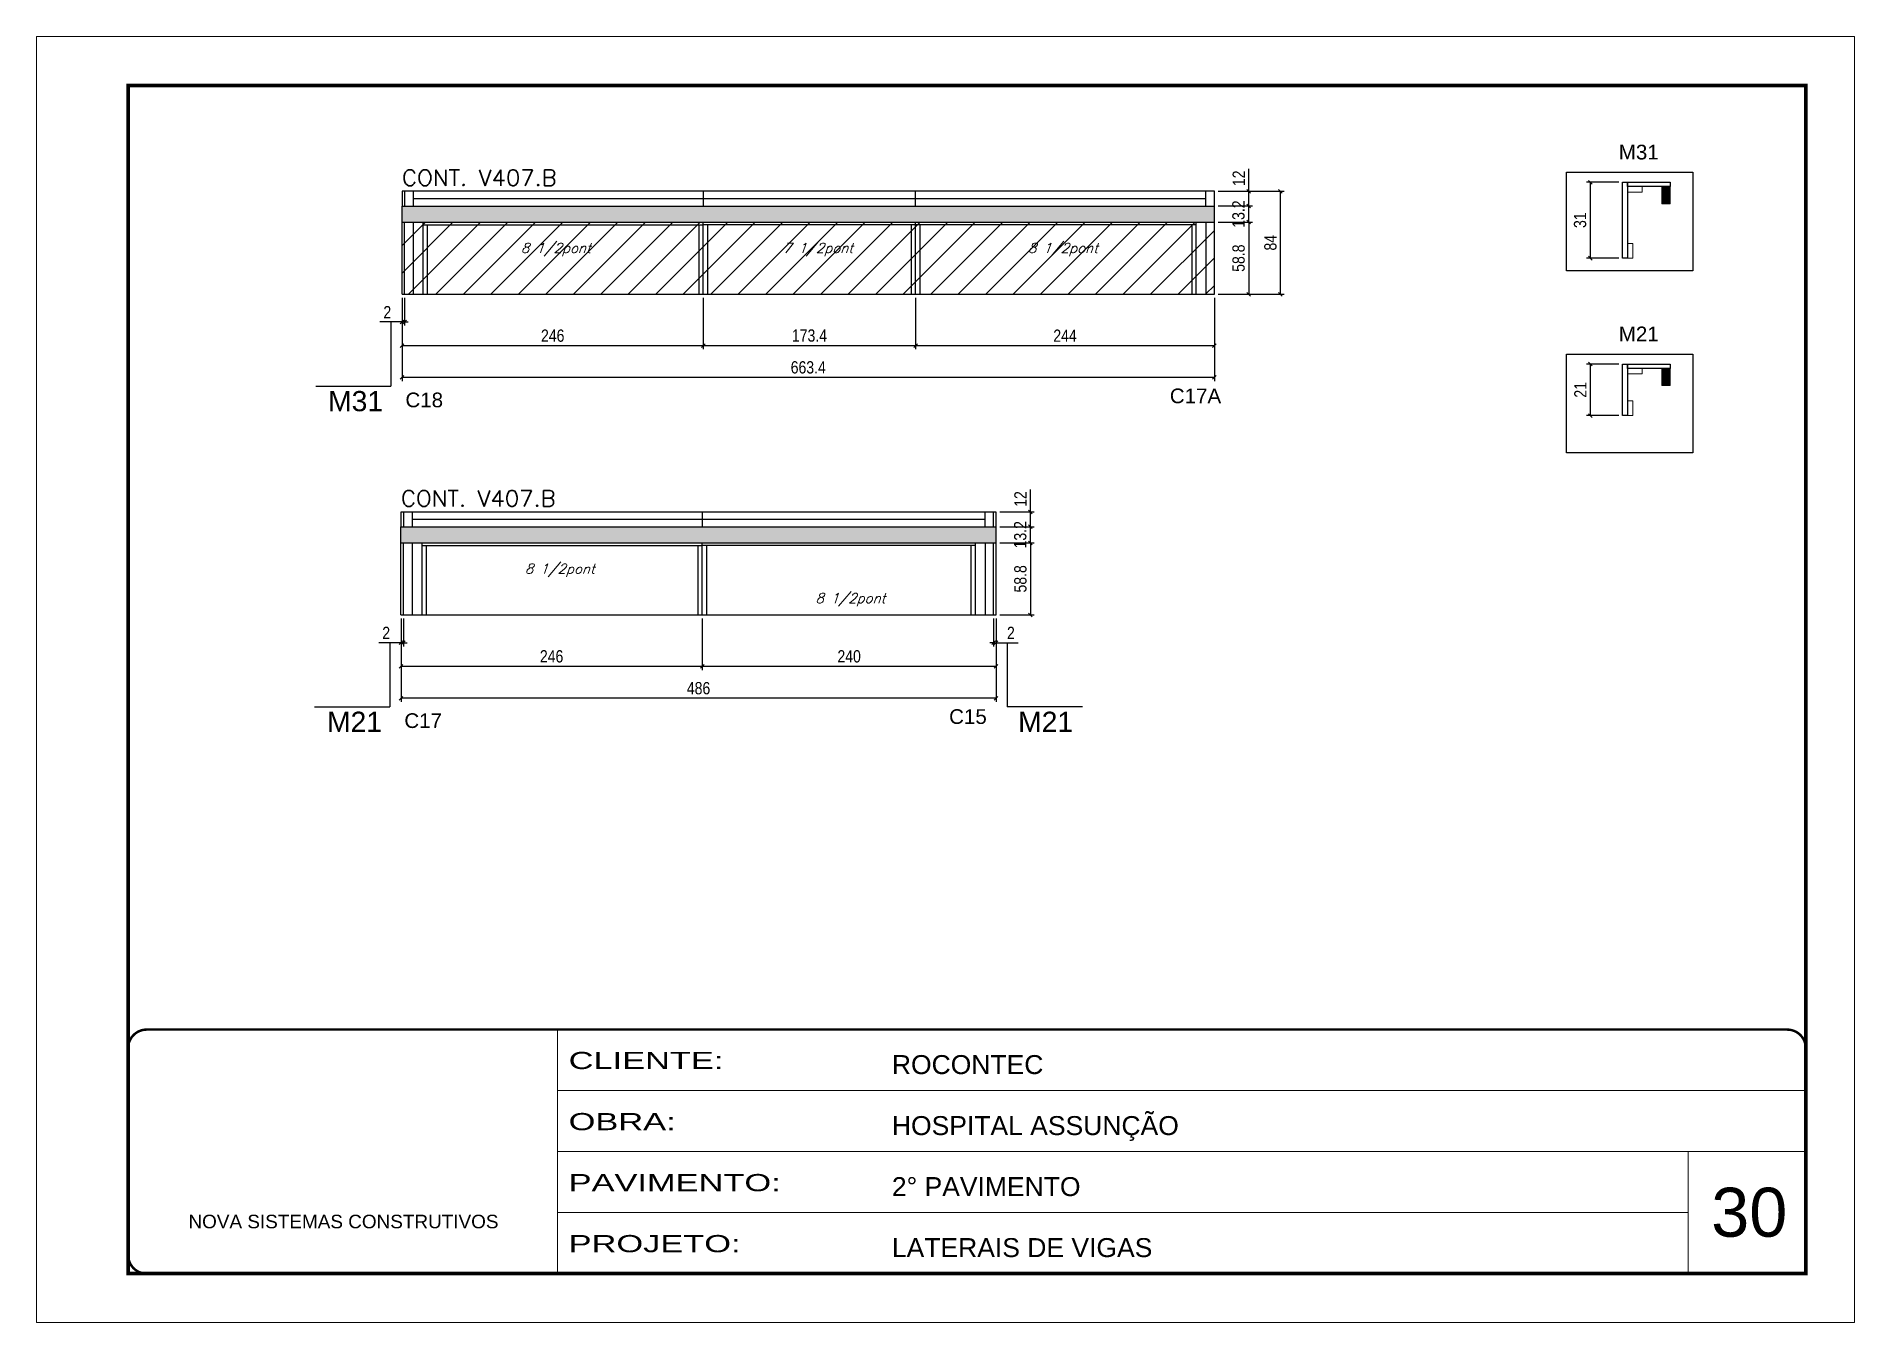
# Model space of a CAD drawing. Extents: x 137137 to 143418, y 10464 to 34486.
# Drawn here: x 138736 to 140221, y 25396 to 26446 of the extents above; entities that cross this region are included whole.
import ezdxf

# ---------------------------------------------------------------- set-up
doc = ezdxf.new("R2010")
doc.units = 0
doc.linetypes.add('CONTINUO', pattern=[0])
doc.linetypes.add('DASHED', pattern=[0.75, 0.5, -0.25])
doc.layers.add('00 - FELIPE', color=2, linetype='Continuous', plot=False)
for name, color, linetype in [('5', 5, 'Continuous'), ('COTA', 241, 'Continuous'), ('NOMENCLATURA', 7, 'Continuous'), ('Painéis', 200, 'Continuous'), ('Reaproveitamento', 251, 'Continuous'), ('SARR_2.2x7', 40, 'Continuous'), ('SARR_3.5x7', 81, 'Continuous'), ('SARR_EDITAR', 141, 'Continuous'), ('texto', 7, 'Continuous')]:
    doc.layers.add(name, color=color, linetype=linetype)
for name, color, linetype, lineweight in [('CARIMBO', 255, 'Continuous', 9), ('Folhas', 255, 'Continuous', 9), ('Madeira', 126, 'Continuous', 18), ('Sarr 2.2x7', 40, 'Continuous', 9), ('SARRAFO DE PRESSAO', 251, 'DASHED', 9), ('Texto Seção', 7, 'Continuous', 15)]:
    doc.layers.add(name, color=color, linetype=linetype, lineweight=lineweight)
doc.styles.add('ARIAL', font='arial.ttf')
doc.styles.add('COTA TECNICA', font='techl___.ttf', dxfattribs={"height": 10})
doc.styles.add('REGUA-120', font='ROMANS.shx', dxfattribs={"height": 15})
doc.styles.add('Romans', font='romans.shx')
doc.styles.get("Standard").update_dxf_attribs({"font": 'arial.ttf'})
doc.styles.add('Tecnologia', font='')
doc.styles.get('Tecnologia').set_extended_font_data('Forgotten Futurist')
doc.dimstyles.new('PAINEL', dxfattribs={"dimtxt": 10, "dimasz": 3, "dimexe": 3, "dimexo": 3, "dimgap": 3, "dimtad": 1, "dimdec": 1, "dimzin": 12, "dimdsep": 46, "dimtxsty": 'COTA TECNICA', "dimblk1": 'OBLIQUE', "dimblk2": 'OBLIQUE', "dimsah": 1, "dimcen": 0.9, "dimclrd": 4, "dimclre": 4, "dimclrt": 240, "dimadec": 1, "dimazin": 3, "dimtfac": 1, "dimtdec": 1, "dimtmove": 0, "dimatfit": 3, "dimfxl": 1, "dimtolj": 1, "dimtzin": 12, "dimarcsym": 0})

msp = doc.modelspace()

# ---------------------------------------------------------------- texts
at = {"layer": '5', "color": 7, "linetype": 'Continuous'}
for s, p in [('M31', (140028.18, 26345.28)), ('M21', (140028.18, 26196.84))]:
    msp.add_text(s, height=12, rotation=359.99996, dxfattribs=at).set_placement(p)
at = {"layer": '5', "linetype": 'Continuous'}
for s, p in [('C18', (139037.21, 26142.97)), ('C17A', (139661.5, 26146.27)), ('C17', (139036.33, 25881.18)), ('C15', (139481.24, 25884.48))]:
    msp.add_text(s, height=12, rotation=359.99996, dxfattribs=at).set_placement(p)
at = {"layer": 'CARIMBO', "style": 'ARIAL'}
msp.add_text('30', height=40, dxfattribs=at).set_placement((140103.65, 25465.89))
at = {"layer": 'NOMENCLATURA', "linetype": 'Continuous'}
for s, p in [('M31', (138974.1, 26139.75)), ('M21', (138973.22, 25877.96)), ('M21', (139537.65, 25877.96))]:
    msp.add_text(s, height=16.5, dxfattribs=at).set_placement(p)
at = {"layer": 'texto', "color": 2, "char_height": 8, "attachment_point": 5, "style": 'Romans'}
for s, insert in [('{\\Q19;\\C256;8 1/2pont}', (139160.07, 26271.71)), ('{\\Q19;\\C256;7 1/2pont}', (139374.21, 26271.71)), ('{\\Q19;\\C256;8 1/2pont}', (139574.22, 26271.71)), ('{\\Q19;\\C256;8 1/2pont}', (139163.31, 26009.92)), ('{\\Q19;\\C256;8 1/2pont}', (139400.62, 25985.83))]:
    msp.add_mtext(s, dxfattribs=dict(at, insert=insert))
at = {"layer": 'Texto Seção', "style": 'REGUA-120', "width": 1.05}
for p in [(139034.45, 26323.87), (139033.57, 26062.08)]:
    msp.add_text('CONT. V407.B', height=13, dxfattribs=at).set_placement(p)

# ---------------------------------------------------------------- blocks, each defined once
blk = doc.blocks.new('9999999999')
at = {"color": 30, "linetype": 'CONTINUO'}
for p, q in [((98564.6, 34230.2), (98564.6, 34429.4)), ((98564.6, 34379.6), (99584, 34379.6)), ((98564.6, 34329.8), (99488, 34329.8)), ((99584, 34329.8), (99488, 34329.8)), ((99488, 34329.8), (99488, 34230.2)), ((98564.6, 34280), (99488, 34280))]:
    blk.add_line(p, q, dxfattribs=at)
at = {"color": 30, "linetype": 'CONTINUO', "const_width": 2}
blk.add_lwpolyline([(99584, 34230.2), (99584, 34414.4, 0.414214), (99569, 34429.4), (98229, 34429.4, 0.414214), (98214, 34414.4), (98214, 34245.2, 0.414214), (98229, 34230.2), (99584, 34230.2)], format="xyb", dxfattribs=at)
at = {"layer": 'Folhas'}
blk.add_lwpolyline([(98139, 34190.2), (99624, 34190.2), (99624, 35240.2), (98139, 35240.2)], close=True, dxfattribs=at)
at = {"layer": 'Folhas', "color": 30, "const_width": 3}
blk.add_lwpolyline([(98214, 34230.2), (99584, 34230.2), (99584, 35200.2), (98214, 35200.2)], close=True, dxfattribs=at)
at = {"color": 7, "linetype": 'Continuous', "ltscale": 5, "style": 'ARIAL'}
for s, height, p in [('ROCONTEC', 15.48, (98837.7, 34393.1)), ('HOSPITAL ASSUNÇÃO', 15.483, (98837.7, 34343.3)), ('2° PAVIMENTO', 15.483, (98837.7, 34293.5)), ('NOVA SISTEMAS CONSTRUTIVOS', 11.059, (98263.2, 34267.2)), ('LATERAIS DE VIGAS', 15.483, (98837.7, 34243.7))]:
    blk.add_text(s, height=height, dxfattribs=at).set_placement(p)
at = {"layer": 'Folhas', "color": 7, "style": 'Tecnologia', "width": 1.5}
for s, p in [('CLIENTE:', (98573.7, 34397.2)), ('OBRA:', (98573.7, 34347.3)), ('PAVIMENTO:', (98573.7, 34297.5)), ('PROJETO:', (98573.7, 34247.7))]:
    blk.add_text(s, height=14, dxfattribs=at).set_placement(p)
blk = doc.blocks.new('_Oblique')
at = {"color": 0, "linetype": 'ByBlock', "lineweight": -2}
blk.add_line((-0.5, -0.5), (0.5, 0.5), dxfattribs=at)
blk = doc.blocks.new('*D616')
at = {"layer": 'COTA', "color": 4, "lineweight": -2, "ltscale": 25, "transparency": 16777216}
for p, q in [((139034.5, 26232.3), (139034.5, 26164.3)), ((139697.9, 26232.3), (139697.9, 26164.3)), ((139697.9, 26167.3), (139034.5, 26167.3))]:
    blk.add_line(p, q, dxfattribs=at)
at = {"layer": 'Defpoints', "color": 0, "ltscale": 25, "transparency": 16777216}
for p in [(139034.5, 26235.3), (139697.9, 26235.3), (139034.5, 26167.3)]:
    blk.add_point(p, dxfattribs=at)
at = {"layer": 'COTA', "color": 4, "lineweight": -2, "ltscale": 25, "transparency": 16777216, "xscale": 3, "yscale": 3, "zscale": 3, "rotation": 180}
blk.add_blockref('_Oblique', (139034.5, 26167.3), dxfattribs=at)
at = {"layer": 'COTA', "color": 4, "lineweight": -2, "ltscale": 25, "transparency": 16777216, "xscale": 3, "yscale": 3, "zscale": 3}
blk.add_blockref('_Oblique', (139697.9, 26167.3), dxfattribs=at)
at = {"layer": 'COTA', "color": 240, "ltscale": 25, "transparency": 16777216, "insert": (139366.2, 26175.5), "char_height": 10, "attachment_point": 5, "style": 'COTA TECNICA'}
blk.add_mtext('\\A1;663.4', dxfattribs=at)
blk = doc.blocks.new('*D617')
at = {"layer": 'COTA', "color": 4, "lineweight": -2, "ltscale": 25, "transparency": 16777216}
for p, q in [((139034.5, 26232.3), (139034.5, 26190.3)), ((139280.5, 26232.3), (139280.5, 26190.3)), ((139034.5, 26193.3), (139280.5, 26193.3))]:
    blk.add_line(p, q, dxfattribs=at)
at = {"layer": 'Defpoints', "color": 0, "ltscale": 25, "transparency": 16777216}
for p in [(139034.5, 26235.3), (139280.5, 26235.3), (139280.5, 26193.3)]:
    blk.add_point(p, dxfattribs=at)
at = {"layer": 'COTA', "color": 4, "lineweight": -2, "ltscale": 25, "transparency": 16777216, "xscale": 3, "yscale": 3, "zscale": 3, "rotation": 180}
blk.add_blockref('_Oblique', (139034.5, 26193.3), dxfattribs=at)
at = {"layer": 'COTA', "color": 4, "lineweight": -2, "ltscale": 25, "transparency": 16777216, "xscale": 3, "yscale": 3, "zscale": 3}
blk.add_blockref('_Oblique', (139280.5, 26193.3), dxfattribs=at)
at = {"layer": 'COTA', "color": 240, "ltscale": 25, "transparency": 16777216, "insert": (139157.5, 26201.4), "char_height": 10, "attachment_point": 5, "style": 'COTA TECNICA'}
blk.add_mtext('\\A1;246', dxfattribs=at)
blk = doc.blocks.new('*D618')
at = {"layer": 'COTA', "color": 4, "lineweight": -2, "ltscale": 25, "transparency": 16777216}
for p, q in [((139280.5, 26232.3), (139280.5, 26190.3)), ((139453.9, 26232.3), (139453.9, 26190.3)), ((139280.5, 26193.3), (139453.9, 26193.3))]:
    blk.add_line(p, q, dxfattribs=at)
at = {"layer": 'Defpoints', "color": 0, "ltscale": 25, "transparency": 16777216}
for p in [(139280.5, 26235.3), (139453.9, 26235.3), (139453.9, 26193.3)]:
    blk.add_point(p, dxfattribs=at)
at = {"layer": 'COTA', "color": 4, "lineweight": -2, "ltscale": 25, "transparency": 16777216, "xscale": 3, "yscale": 3, "zscale": 3, "rotation": 180}
blk.add_blockref('_Oblique', (139280.5, 26193.3), dxfattribs=at)
at = {"layer": 'COTA', "color": 4, "lineweight": -2, "ltscale": 25, "transparency": 16777216, "xscale": 3, "yscale": 3, "zscale": 3}
blk.add_blockref('_Oblique', (139453.9, 26193.3), dxfattribs=at)
at = {"layer": 'COTA', "color": 240, "ltscale": 25, "transparency": 16777216, "insert": (139367.2, 26201.5), "char_height": 10, "attachment_point": 5, "style": 'COTA TECNICA'}
blk.add_mtext('\\A1;173.4', dxfattribs=at)
blk = doc.blocks.new('*D619')
at = {"layer": 'COTA', "color": 4, "lineweight": -2, "ltscale": 25, "transparency": 16777216}
for p, q in [((139453.9, 26232.3), (139453.9, 26190.3)), ((139697.9, 26232.3), (139697.9, 26190.3)), ((139453.9, 26193.3), (139697.9, 26193.3))]:
    blk.add_line(p, q, dxfattribs=at)
at = {"layer": 'Defpoints', "color": 0, "ltscale": 25, "transparency": 16777216}
for p in [(139453.9, 26235.3), (139697.9, 26235.3), (139697.9, 26193.3)]:
    blk.add_point(p, dxfattribs=at)
at = {"layer": 'COTA', "color": 4, "lineweight": -2, "ltscale": 25, "transparency": 16777216, "xscale": 3, "yscale": 3, "zscale": 3, "rotation": 180}
blk.add_blockref('_Oblique', (139453.9, 26193.3), dxfattribs=at)
at = {"layer": 'COTA', "color": 4, "lineweight": -2, "ltscale": 25, "transparency": 16777216, "xscale": 3, "yscale": 3, "zscale": 3}
blk.add_blockref('_Oblique', (139697.9, 26193.3), dxfattribs=at)
at = {"layer": 'COTA', "color": 240, "ltscale": 25, "transparency": 16777216, "insert": (139575.9, 26201.4), "char_height": 10, "attachment_point": 5, "style": 'COTA TECNICA'}
blk.add_mtext('\\A1;244', dxfattribs=at)
blk = doc.blocks.new('*D620')
at = {"layer": 'COTA', "color": 4, "lineweight": -2, "ltscale": 25, "transparency": 16777216}
for p, q in [((139700.9, 26294.1), (139728.9, 26294.1)), ((139725.9, 26294.1), (139725.9, 26235.3)), ((139700.9, 26235.3), (139728.9, 26235.3))]:
    blk.add_line(p, q, dxfattribs=at)
at = {"layer": 'Defpoints', "color": 0, "ltscale": 25, "transparency": 16777216}
for p in [(139697.9, 26294.1), (139697.9, 26235.3), (139725.9, 26235.3)]:
    blk.add_point(p, dxfattribs=at)
at = {"layer": 'COTA', "color": 4, "lineweight": -2, "ltscale": 25, "transparency": 16777216, "xscale": 3, "yscale": 3, "zscale": 3}
for p, rotation in [((139725.9, 26294.1), 90), ((139725.9, 26235.3), 270)]:
    blk.add_blockref('_Oblique', p, dxfattribs=dict(at, rotation=rotation))
at = {"layer": 'COTA', "color": 240, "ltscale": 25, "transparency": 16777216, "insert": (139717.7, 26264.7), "char_height": 10, "attachment_point": 5, "rotation": 90, "style": 'COTA TECNICA'}
blk.add_mtext('\\A1;58.8', dxfattribs=at)
blk = doc.blocks.new('*D621')
at = {"layer": 'COTA', "color": 4, "lineweight": -2, "ltscale": 25, "transparency": 16777216}
for p, q in [((139700.9, 26307.3), (139728.9, 26307.3)), ((139725.9, 26294.1), (139725.9, 26307.3)), ((139700.9, 26294.1), (139728.9, 26294.1))]:
    blk.add_line(p, q, dxfattribs=at)
at = {"layer": 'Defpoints', "color": 0, "ltscale": 25, "transparency": 16777216}
for p in [(139697.9, 26307.3), (139725.9, 26307.3), (139697.9, 26294.1)]:
    blk.add_point(p, dxfattribs=at)
at = {"layer": 'COTA', "color": 4, "lineweight": -2, "ltscale": 25, "transparency": 16777216, "xscale": 3, "yscale": 3, "zscale": 3}
for p, rotation in [((139725.9, 26307.3), 90), ((139725.9, 26294.1), 270)]:
    blk.add_blockref('_Oblique', p, dxfattribs=dict(at, rotation=rotation))
at = {"layer": 'COTA', "color": 240, "ltscale": 25, "transparency": 16777216, "insert": (139717.6, 26300.7), "char_height": 10, "attachment_point": 5, "rotation": 90, "style": 'COTA TECNICA'}
blk.add_mtext('\\A1;13.2', dxfattribs=at)
blk = doc.blocks.new('*D622')
at = {"layer": 'COTA', "color": 4, "lineweight": -2, "ltscale": 25, "transparency": 16777216}
for p, q in [((139034.5, 26232.3), (139034.5, 26209.6)), ((139036.5, 26232.3), (139036.5, 26209.6)), ((139034.5, 26212.6), (139016.4, 26212.6)), ((139036.5, 26212.6), (139034.5, 26212.6)), ((139036.5, 26212.6), (139039.5, 26212.6))]:
    blk.add_line(p, q, dxfattribs=at)
at = {"layer": 'Defpoints', "color": 0, "ltscale": 25, "transparency": 16777216}
for p in [(139034.5, 26235.3), (139036.5, 26235.3), (139034.5, 26212.6)]:
    blk.add_point(p, dxfattribs=at)
at = {"layer": 'COTA', "color": 4, "lineweight": -2, "ltscale": 25, "transparency": 16777216, "xscale": 3, "yscale": 3, "zscale": 3}
blk.add_blockref('_Oblique', (139034.5, 26212.6), dxfattribs=at)
at = {"layer": 'COTA', "color": 4, "lineweight": -2, "ltscale": 25, "transparency": 16777216, "xscale": 3, "yscale": 3, "zscale": 3, "rotation": 180}
blk.add_blockref('_Oblique', (139036.5, 26212.6), dxfattribs=at)
at = {"layer": 'COTA', "color": 240, "ltscale": 25, "transparency": 16777216, "insert": (139022.4, 26220.6), "char_height": 10, "attachment_point": 5, "style": 'COTA TECNICA'}
blk.add_mtext('\\A1;2', dxfattribs=at)
blk = doc.blocks.new('*D623')
at = {"layer": 'COTA', "color": 4, "lineweight": -2, "ltscale": 25, "transparency": 16777216}
for p, q in [((139033.6, 25970.5), (139033.6, 25902.5)), ((139519.6, 25970.5), (139519.6, 25902.5)), ((139519.6, 25905.5), (139033.6, 25905.5))]:
    blk.add_line(p, q, dxfattribs=at)
at = {"layer": 'Defpoints', "color": 0, "ltscale": 25, "transparency": 16777216}
for p in [(139033.6, 25973.5), (139519.6, 25973.5), (139033.6, 25905.5)]:
    blk.add_point(p, dxfattribs=at)
at = {"layer": 'COTA', "color": 4, "lineweight": -2, "ltscale": 25, "transparency": 16777216, "xscale": 3, "yscale": 3, "zscale": 3, "rotation": 180}
blk.add_blockref('_Oblique', (139033.6, 25905.5), dxfattribs=at)
at = {"layer": 'COTA', "color": 4, "lineweight": -2, "ltscale": 25, "transparency": 16777216, "xscale": 3, "yscale": 3, "zscale": 3}
blk.add_blockref('_Oblique', (139519.6, 25905.5), dxfattribs=at)
at = {"layer": 'COTA', "color": 240, "ltscale": 25, "transparency": 16777216, "insert": (139276.6, 25913.6), "char_height": 10, "attachment_point": 5, "style": 'COTA TECNICA'}
blk.add_mtext('\\A1;486', dxfattribs=at)
blk = doc.blocks.new('*D624')
at = {"layer": 'COTA', "color": 4, "lineweight": -2, "ltscale": 25, "transparency": 16777216}
for p, q in [((139033.6, 25970.5), (139033.6, 25928.5)), ((139279.6, 25970.5), (139279.6, 25928.5)), ((139033.6, 25931.5), (139279.6, 25931.5))]:
    blk.add_line(p, q, dxfattribs=at)
at = {"layer": 'Defpoints', "color": 0, "ltscale": 25, "transparency": 16777216}
for p in [(139033.6, 25973.5), (139279.6, 25973.5), (139279.6, 25931.5)]:
    blk.add_point(p, dxfattribs=at)
at = {"layer": 'COTA', "color": 4, "lineweight": -2, "ltscale": 25, "transparency": 16777216, "xscale": 3, "yscale": 3, "zscale": 3, "rotation": 180}
blk.add_blockref('_Oblique', (139033.6, 25931.5), dxfattribs=at)
at = {"layer": 'COTA', "color": 4, "lineweight": -2, "ltscale": 25, "transparency": 16777216, "xscale": 3, "yscale": 3, "zscale": 3}
blk.add_blockref('_Oblique', (139279.6, 25931.5), dxfattribs=at)
at = {"layer": 'COTA', "color": 240, "ltscale": 25, "transparency": 16777216, "insert": (139156.6, 25939.6), "char_height": 10, "attachment_point": 5, "style": 'COTA TECNICA'}
blk.add_mtext('\\A1;246', dxfattribs=at)
blk = doc.blocks.new('*D592')
at = {"layer": 'COTA', "color": 4, "lineweight": -2, "ltscale": 25, "transparency": 16777216}
for p, q in [((139279.6, 25970.5), (139279.6, 25928.5)), ((139519.6, 25970.5), (139519.6, 25928.5)), ((139279.6, 25931.5), (139519.6, 25931.5))]:
    blk.add_line(p, q, dxfattribs=at)
at = {"layer": 'Defpoints', "color": 0, "ltscale": 25, "transparency": 16777216}
for p in [(139279.6, 25973.5), (139519.6, 25973.5), (139519.6, 25931.5)]:
    blk.add_point(p, dxfattribs=at)
at = {"layer": 'COTA', "color": 4, "lineweight": -2, "ltscale": 25, "transparency": 16777216, "xscale": 3, "yscale": 3, "zscale": 3, "rotation": 180}
blk.add_blockref('_Oblique', (139279.6, 25931.5), dxfattribs=at)
at = {"layer": 'COTA', "color": 4, "lineweight": -2, "ltscale": 25, "transparency": 16777216, "xscale": 3, "yscale": 3, "zscale": 3}
blk.add_blockref('_Oblique', (139519.6, 25931.5), dxfattribs=at)
at = {"layer": 'COTA', "color": 240, "ltscale": 25, "transparency": 16777216, "insert": (139399.6, 25939.6), "char_height": 10, "attachment_point": 5, "style": 'COTA TECNICA'}
blk.add_mtext('\\A1;240', dxfattribs=at)
blk = doc.blocks.new('*D625')
at = {"layer": 'COTA', "color": 4, "lineweight": -2, "ltscale": 25, "transparency": 16777216}
for p, q in [((139522.6, 26032.3), (139550.6, 26032.3)), ((139547.6, 26032.3), (139547.6, 25973.5)), ((139522.6, 25973.5), (139550.6, 25973.5))]:
    blk.add_line(p, q, dxfattribs=at)
at = {"layer": 'Defpoints', "color": 0, "ltscale": 25, "transparency": 16777216}
for p in [(139519.6, 26032.3), (139519.6, 25973.5), (139547.6, 25973.5)]:
    blk.add_point(p, dxfattribs=at)
at = {"layer": 'COTA', "color": 4, "lineweight": -2, "ltscale": 25, "transparency": 16777216, "xscale": 3, "yscale": 3, "zscale": 3}
for p, rotation in [((139547.6, 26032.3), 90), ((139547.6, 25973.5), 270)]:
    blk.add_blockref('_Oblique', p, dxfattribs=dict(at, rotation=rotation))
at = {"layer": 'COTA', "color": 240, "ltscale": 25, "transparency": 16777216, "insert": (139539.5, 26002.9), "char_height": 10, "attachment_point": 5, "rotation": 90, "style": 'COTA TECNICA'}
blk.add_mtext('\\A1;58.8', dxfattribs=at)
blk = doc.blocks.new('*D626')
at = {"layer": 'COTA', "color": 4, "lineweight": -2, "ltscale": 25, "transparency": 16777216}
for p, q in [((139522.6, 26045.5), (139550.6, 26045.5)), ((139522.6, 26032.3), (139550.6, 26032.3)), ((139547.6, 26032.3), (139547.6, 26045.5))]:
    blk.add_line(p, q, dxfattribs=at)
at = {"layer": 'Defpoints', "color": 0, "ltscale": 25, "transparency": 16777216}
for p in [(139519.6, 26045.5), (139519.6, 26032.3), (139547.6, 26045.5)]:
    blk.add_point(p, dxfattribs=at)
at = {"layer": 'COTA', "color": 4, "lineweight": -2, "ltscale": 25, "transparency": 16777216, "xscale": 3, "yscale": 3, "zscale": 3}
for p, rotation in [((139547.6, 26045.5), 90), ((139547.6, 26032.3), 270)]:
    blk.add_blockref('_Oblique', p, dxfattribs=dict(at, rotation=rotation))
at = {"layer": 'COTA', "color": 240, "ltscale": 25, "transparency": 16777216, "insert": (139539.4, 26038.9), "char_height": 10, "attachment_point": 5, "rotation": 90, "style": 'COTA TECNICA'}
blk.add_mtext('\\A1;13.2', dxfattribs=at)
blk = doc.blocks.new('*D627')
at = {"layer": 'COTA', "color": 4, "lineweight": -2, "ltscale": 25, "transparency": 16777216}
for p, q in [((139517.6, 25970.5), (139517.6, 25947.8)), ((139519.6, 25970.5), (139519.6, 25947.8)), ((139517.6, 25950.8), (139514.6, 25950.8)), ((139517.6, 25950.8), (139519.6, 25950.8)), ((139519.6, 25950.8), (139537.7, 25950.8))]:
    blk.add_line(p, q, dxfattribs=at)
at = {"layer": 'Defpoints', "color": 0, "ltscale": 25, "transparency": 16777216}
for p in [(139517.6, 25973.5), (139519.6, 25973.5), (139519.6, 25950.8)]:
    blk.add_point(p, dxfattribs=at)
at = {"layer": 'COTA', "color": 4, "lineweight": -2, "ltscale": 25, "transparency": 16777216, "xscale": 3, "yscale": 3, "zscale": 3}
blk.add_blockref('_Oblique', (139517.6, 25950.8), dxfattribs=at)
at = {"layer": 'COTA', "color": 4, "lineweight": -2, "ltscale": 25, "transparency": 16777216, "xscale": 3, "yscale": 3, "zscale": 3, "rotation": 180}
blk.add_blockref('_Oblique', (139519.6, 25950.8), dxfattribs=at)
at = {"layer": 'COTA', "color": 240, "ltscale": 25, "transparency": 16777216, "insert": (139531.7, 25958.8), "char_height": 10, "attachment_point": 5, "style": 'COTA TECNICA'}
blk.add_mtext('\\A1;2', dxfattribs=at)
blk = doc.blocks.new('*D628')
at = {"layer": 'COTA', "color": 4, "lineweight": -2, "ltscale": 25, "transparency": 16777216}
for p, q in [((139033.6, 25970.5), (139033.6, 25947.8)), ((139035.6, 25970.5), (139035.6, 25947.8)), ((139033.6, 25950.8), (139015.5, 25950.8)), ((139035.6, 25950.8), (139033.6, 25950.8)), ((139035.6, 25950.8), (139038.6, 25950.8))]:
    blk.add_line(p, q, dxfattribs=at)
at = {"layer": 'Defpoints', "color": 0, "ltscale": 25, "transparency": 16777216}
for p in [(139033.6, 25973.5), (139035.6, 25973.5), (139033.6, 25950.8)]:
    blk.add_point(p, dxfattribs=at)
at = {"layer": 'COTA', "color": 4, "lineweight": -2, "ltscale": 25, "transparency": 16777216, "xscale": 3, "yscale": 3, "zscale": 3}
blk.add_blockref('_Oblique', (139033.6, 25950.8), dxfattribs=at)
at = {"layer": 'COTA', "color": 4, "lineweight": -2, "ltscale": 25, "transparency": 16777216, "xscale": 3, "yscale": 3, "zscale": 3, "rotation": 180}
blk.add_blockref('_Oblique', (139035.6, 25950.8), dxfattribs=at)
at = {"layer": 'COTA', "color": 240, "ltscale": 25, "transparency": 16777216, "insert": (139021.5, 25958.8), "char_height": 10, "attachment_point": 5, "style": 'COTA TECNICA'}
blk.add_mtext('\\A1;2', dxfattribs=at)
blk = doc.blocks.new('*D612')
at = {"layer": 'Defpoints', "color": 0, "linetype": 'ByBlock', "transparency": 16777216}
for p in [(140031.3, 26326.7), (140004.9, 26264.7), (140031.3, 26264.7)]:
    blk.add_point(p, dxfattribs=at)
at = {"layer": 'Sarr 2.2x7', "color": 4, "linetype": 'ByBlock', "lineweight": -2, "transparency": 16777216}
for p, q in [((140028.3, 26326.7), (140001.9, 26326.7)), ((140004.9, 26326.7), (140004.9, 26264.7)), ((140028.3, 26264.7), (140001.9, 26264.7))]:
    blk.add_line(p, q, dxfattribs=at)
at = {"layer": 'Sarr 2.2x7', "color": 4, "linetype": 'ByBlock', "lineweight": -2, "transparency": 16777216, "xscale": 3, "yscale": 3, "zscale": 3}
for p, rotation in [((140004.9, 26326.7), 90), ((140004.9, 26264.7), 270)]:
    blk.add_blockref('_Oblique', p, dxfattribs=dict(at, rotation=rotation))
at = {"layer": 'Sarr 2.2x7', "color": 240, "linetype": 'ByBlock', "transparency": 16777216, "insert": (139996.6, 26295.7), "char_height": 10, "attachment_point": 5, "rotation": 90, "style": 'COTA TECNICA'}
blk.add_mtext('\\A1;31', dxfattribs=at)
blk = doc.blocks.new('*D613')
at = {"layer": 'Defpoints', "color": 0, "linetype": 'ByBlock', "transparency": 16777216}
for p in [(140031.3, 26178.2), (140004.9, 26136.2), (140031.3, 26136.2)]:
    blk.add_point(p, dxfattribs=at)
at = {"layer": 'Sarr 2.2x7', "color": 4, "linetype": 'ByBlock', "lineweight": -2, "transparency": 16777216}
for p, q in [((140028.3, 26178.2), (140001.9, 26178.2)), ((140004.9, 26178.2), (140004.9, 26136.2)), ((140028.3, 26136.2), (140001.9, 26136.2))]:
    blk.add_line(p, q, dxfattribs=at)
at = {"layer": 'Sarr 2.2x7', "color": 4, "linetype": 'ByBlock', "lineweight": -2, "transparency": 16777216, "xscale": 3, "yscale": 3, "zscale": 3}
for p, rotation in [((140004.9, 26178.2), 90), ((140004.9, 26136.2), 270)]:
    blk.add_blockref('_Oblique', p, dxfattribs=dict(at, rotation=rotation))
at = {"layer": 'Sarr 2.2x7', "color": 240, "linetype": 'ByBlock', "transparency": 16777216, "insert": (139996.8, 26157.2), "char_height": 10, "attachment_point": 5, "rotation": 90, "style": 'COTA TECNICA'}
blk.add_mtext('\\A1;21', dxfattribs=at)
blk = doc.blocks.new('*D1182')
at = {"layer": 'COTA', "color": 4, "lineweight": -2, "ltscale": 25, "transparency": 16777216}
for p, q in [((139547.6, 26057.5), (139547.6, 26075.8)), ((139522.6, 26057.5), (139550.6, 26057.5)), ((139547.6, 26045.5), (139547.6, 26057.5)), ((139522.6, 26045.5), (139550.6, 26045.5))]:
    blk.add_line(p, q, dxfattribs=at)
at = {"layer": 'Defpoints', "color": 0, "ltscale": 25, "transparency": 16777216}
for p in [(139519.6, 26057.5), (139547.6, 26057.5), (139519.6, 26045.5)]:
    blk.add_point(p, dxfattribs=at)
at = {"layer": 'COTA', "color": 4, "lineweight": -2, "ltscale": 25, "transparency": 16777216, "xscale": 3, "yscale": 3, "zscale": 3}
for p, rotation in [((139547.6, 26057.5), 90), ((139547.6, 26045.5), 270)]:
    blk.add_blockref('_Oblique', p, dxfattribs=dict(at, rotation=rotation))
at = {"layer": 'COTA', "color": 240, "ltscale": 25, "transparency": 16777216, "insert": (139539.5, 26068.1), "char_height": 10, "attachment_point": 5, "rotation": 90, "style": 'COTA TECNICA'}
blk.add_mtext('\\A1;12', dxfattribs=at)
blk = doc.blocks.new('*D1183')
at = {"layer": 'COTA', "color": 4, "lineweight": -2, "ltscale": 25, "transparency": 16777216}
for p, q in [((139725.9, 26319.3), (139725.9, 26337.6)), ((139700.9, 26319.3), (139728.9, 26319.3)), ((139725.9, 26307.3), (139725.9, 26319.3)), ((139700.9, 26307.3), (139728.9, 26307.3))]:
    blk.add_line(p, q, dxfattribs=at)
at = {"layer": 'Defpoints', "color": 0, "ltscale": 25, "transparency": 16777216}
for p in [(139697.9, 26319.3), (139725.9, 26319.3), (139697.9, 26307.3)]:
    blk.add_point(p, dxfattribs=at)
at = {"layer": 'COTA', "color": 4, "lineweight": -2, "ltscale": 25, "transparency": 16777216, "xscale": 3, "yscale": 3, "zscale": 3}
for p, rotation in [((139725.9, 26319.3), 90), ((139725.9, 26307.3), 270)]:
    blk.add_blockref('_Oblique', p, dxfattribs=dict(at, rotation=rotation))
at = {"layer": 'COTA', "color": 240, "ltscale": 25, "transparency": 16777216, "insert": (139717.8, 26329.9), "char_height": 10, "attachment_point": 5, "rotation": 90, "style": 'COTA TECNICA'}
blk.add_mtext('\\A1;12', dxfattribs=at)
blk = doc.blocks.new('*D2023')
at = {"layer": '00 - FELIPE', "color": 4, "lineweight": -2, "ltscale": 25, "transparency": 16777216}
for p, q in [((139700.9, 26319.3), (139754.8, 26319.3)), ((139751.8, 26235.3), (139751.8, 26319.3)), ((139700.9, 26235.3), (139754.8, 26235.3))]:
    blk.add_line(p, q, dxfattribs=at)
at = {"layer": 'Defpoints', "color": 0, "ltscale": 25, "transparency": 16777216}
for p in [(139697.9, 26319.3), (139751.8, 26319.3), (139697.9, 26235.3)]:
    blk.add_point(p, dxfattribs=at)
at = {"layer": '00 - FELIPE', "color": 4, "lineweight": -2, "ltscale": 25, "transparency": 16777216, "xscale": 3, "yscale": 3, "zscale": 3}
for p, rotation in [((139751.8, 26319.3), 90), ((139751.8, 26235.3), 270)]:
    blk.add_blockref('_Oblique', p, dxfattribs=dict(at, rotation=rotation))
at = {"layer": '00 - FELIPE', "color": 240, "ltscale": 25, "transparency": 16777216, "insert": (139743.7, 26277.3), "char_height": 10, "attachment_point": 5, "rotation": 90, "style": 'COTA TECNICA'}
blk.add_mtext('\\A1;84', dxfattribs=at)

# ---------------------------------------------------------------- dimensions: what is measured, and where the dimension line sits
at = {"layer": '00 - FELIPE', "ltscale": 25}
dim = msp.add_linear_dim(base=(139751.78, 26319.26), p1=(139697.86, 26235.26), p2=(139697.86, 26319.26), angle=90, dimstyle='PAINEL', dxfattribs=at)
dim.commit()
dim.dimension.update_dxf_attribs({"geometry": '*D2023', "text_midpoint": (139743.69, 26277.26)})
at = {"layer": 'COTA', "ltscale": 25}
for base, p1, p2, picture, middle in [((139725.86, 26319.26), (139697.86, 26307.26), (139697.86, 26319.26), '*D1183', (139717.8, 26329.92)), ((139725.86, 26235.26), (139697.86, 26294.06), (139697.86, 26235.26), '*D620', (139717.72, 26264.66)), ((139547.6, 26057.47), (139519.6, 26045.47), (139519.6, 26057.47), '*D1182', (139539.54, 26068.13)), ((139547.6, 25973.47), (139519.6, 26032.27), (139519.6, 25973.47), '*D625', (139539.47, 26002.87))]:
    dim = msp.add_linear_dim(base=base, p1=p1, p2=p2, angle=90, dimstyle='PAINEL', dxfattribs=at)
    dim.commit()
    dim.dimension.update_dxf_attribs({"geometry": picture, "text_midpoint": middle})
for base, p1, p2, picture, middle in [((139725.86, 26307.26), (139697.86, 26294.06), (139697.86, 26307.26), '*D621', (139725.86, 26300.66)), ((139547.6, 26045.47), (139519.6, 26032.27), (139519.6, 26045.47), '*D626', (139547.6, 26038.87))]:
    dim = msp.add_linear_dim(base=base, p1=p1, p2=p2, angle=90, dimstyle='PAINEL', dxfattribs=at)
    dim.commit()
    dim.dimension.update_dxf_attribs({"geometry": picture, "text_midpoint": middle, "dimtype": 160})
for base, p1, p2, picture, middle in [((139034.46, 26212.63), (139036.46, 26235.26), (139034.46, 26235.26), '*D622', (139022.41, 26220.63)), ((139034.46, 26167.3), (139697.86, 26235.26), (139034.46, 26235.26), '*D616', (139366.16, 26175.52)), ((139280.46, 26193.29), (139034.46, 26235.26), (139280.46, 26235.26), '*D617', (139157.46, 26201.39)), ((139453.86, 26193.29), (139280.46, 26235.26), (139453.86, 26235.26), '*D618', (139367.16, 26201.51)), ((139033.58, 25950.84), (139035.58, 25973.47), (139033.58, 25973.47), '*D628', (139021.53, 25958.84)), ((139033.58, 25905.51), (139519.6, 25973.47), (139033.58, 25973.47), '*D623', (139276.59, 25913.63)), ((139279.58, 25931.5), (139033.58, 25973.47), (139279.58, 25973.47), '*D624', (139156.58, 25939.6)), ((139519.6, 25950.84), (139517.6, 25973.47), (139519.6, 25973.47), '*D627', (139531.66, 25958.84))]:
    dim = msp.add_linear_dim(base=base, p1=p1, p2=p2, dimstyle='PAINEL', dxfattribs=at)
    dim.commit()
    dim.dimension.update_dxf_attribs({"geometry": picture, "text_midpoint": middle})
for base, p1, p2, picture, middle in [((139697.86, 26193.29), (139453.86, 26235.26), (139697.86, 26235.26), '*D619', (139575.86, 26201.36)), ((139519.6, 25931.5), (139279.58, 25973.47), (139519.6, 25973.47), '*D592', (139399.59, 25939.6))]:
    dim = msp.add_linear_dim(base=base, p1=p1, p2=p2, dimstyle='PAINEL', override={"dimtmove": 1}, dxfattribs=at)
    dim.commit()
    dim.dimension.update_dxf_attribs({"geometry": picture, "text_midpoint": middle})
at = {"layer": 'Sarr 2.2x7', "linetype": 'ByBlock'}
for base, p1, p2, picture, middle in [((140004.85, 26264.68), (140031.29, 26326.68), (140031.29, 26264.68), '*D612', (139996.63, 26295.68)), ((140004.85, 26136.24), (140031.29, 26178.24), (140031.29, 26136.24), '*D613', (139996.79, 26157.24))]:
    dim = msp.add_linear_dim(base=base, p1=p1, p2=p2, angle=90, dimstyle='PAINEL', override={"dimlfac": 0.5}, dxfattribs=at)
    dim.commit()
    dim.dimension.update_dxf_attribs({"geometry": picture, "text_midpoint": middle})

# ---------------------------------------------------------------- hatches: boundary and pattern name
at = {"layer": 'COTA', "linetype": 'ByBlock'}
h = msp.add_hatch(dxfattribs=at)
h.set_pattern_fill('AR-CONC', color=256, scale=0.03)
h.set_pattern_definition([(50, (-217.0284, -6885.362), (5.46554007, -0.47817257), [0.5715, -6.2865]), (355, (-217.0284, -6885.362), (-1.05730264, 5.73170536), [0.4572, -5.02921753]), (100.4514447, (-216.573, -6885.402), (4.40823741, 5.25353256), [0.48570026, -5.34270734]), (46.1842, (-217.0284, -6883.838), (8.13237123, -1.26126984), [0.85725, -9.42975]), (96.6355576, (-216.351, -6883.943), (7.122124, 7.42278374), [0.7285507, -8.01406824]), (351.184151, (-217.028, -6883.838), (7.122124, 7.42278374), [0.685799, -7.54379196]), (21, (-216.2664, -6884.219), (4.54843174, -3.06795595), [0.5715, -6.2865]), (326, (-216.2664, -6884.219), (1.85406085, 5.52563898), [0.4572, -5.0292]), (71.451445, (-215.8873, -6884.4746), (6.40249258, 2.45768307), [0.48570026, -5.34269813]), (37.5, (-217.0284, -6885.3619), (0.092658098, 2.536651166), [0, -4.96824, 0, -5.1054, 0, -5.04825]), (7.5, (-217.0284, -6885.362), (2.004589875, 3.005417245), [0, -2.91084, 0, -4.85394, 0, -1.92405]), (327.5, (-218.7276, -6885.362), (4.067717855, -0.17186232), [0, -1.905, 0, -5.9436, 0, -7.8867]), (317.5, (-219.4896, -6885.362), (4.44387544, 0.76279473), [0, -2.4765, 0, -3.94716, 0, -5.6007])])
h.paths.add_polyline_path([(139697.86, 26294.06), (139697.86, 26307.26), (139034.46, 26307.26), (139034.46, 26294.06)])
h = msp.add_hatch(dxfattribs=at)
h.set_pattern_fill('AR-CONC', color=256, scale=0.03)
h.set_pattern_definition([(50, (-217.907, -7147.1525), (5.46554007, -0.47817257), [0.5715, -6.2865]), (355, (-217.907, -7147.1525), (-1.05730264, 5.73170536), [0.4572, -5.02921753]), (100.4514447, (-217.4514, -7147.1924), (4.40823741, 5.25353256), [0.48570026, -5.34270734]), (46.1842, (-217.907, -7145.6285), (8.13237123, -1.26126984), [0.85725, -9.42975]), (96.6355576, (-217.229, -7145.734), (7.122124, 7.42278374), [0.7285507, -8.01406824]), (351.184151, (-217.907, -7145.6285), (7.122124, 7.42278374), [0.685799, -7.54379196]), (21, (-217.145, -7146.0095), (4.54843174, -3.06795595), [0.5715, -6.2865]), (326, (-217.145, -7146.0095), (1.85406085, 5.52563898), [0.4572, -5.0292]), (71.451445, (-216.766, -7146.265), (6.40249258, 2.45768307), [0.48570026, -5.34269813]), (37.5, (-217.9068, -7147.1525), (0.092658098, 2.536651166), [0, -4.96824, 0, -5.1054, 0, -5.04825]), (7.5, (-217.9068, -7147.1525), (2.004589875, 3.005417245), [0, -2.91084, 0, -4.85394, 0, -1.92405]), (327.5, (-219.606, -7147.1525), (4.067717855, -0.17186232), [0, -1.905, 0, -5.9436, 0, -7.8867]), (317.5, (-220.368, -7147.1525), (4.44387544, 0.76279473), [0, -2.4765, 0, -3.94716, 0, -5.6007])])
h.paths.add_polyline_path([(139519.6, 26032.27), (139519.6, 26045.47), (139033.58, 26045.47), (139033.58, 26032.27)])
at = {"layer": 'Madeira'}
h = msp.add_hatch(dxfattribs=at)
h.set_pattern_fill('ANSI31', color=256, scale=0.2, angle=270, style=0)
h.set_pattern_definition([(315, (156636.2691, 12974.94893), (0.449012806, 0.449012806), [])])
h.paths.add_polyline_path([(140070.25, 26323.08), (140063.25, 26323.08), (140063.25, 26309.08), (140070.25, 26309.08)])
h = msp.add_hatch(dxfattribs=at)
h.set_pattern_fill('ANSI31', color=256, scale=0.2, angle=270, style=0)
h.set_pattern_definition([(315, (156636.2691, 12826.50645), (0.449012806, 0.449012806), [])])
h.paths.add_polyline_path([(140070.25, 26174.64), (140063.25, 26174.64), (140063.25, 26160.64), (140070.25, 26160.64)])
at = {"layer": 'Reaproveitamento', "ltscale": 25}
h = msp.add_hatch(dxfattribs=at)
h.set_pattern_fill('ANSI31', color=256, scale=5)
h.set_pattern_definition([(45, (-3397.578, -917.926), (-11.2253202, 11.2253202), [])])
h.paths.add_polyline_path([(139697.86, 26235.26), (139697.86, 26294.06), (139034.46, 26294.06), (139034.46, 26235.26)])
h.paths.add_polyline_path([(139096.02, 26243.73), (139163.64, 26243.73)], flags=16)

# ---------------------------------------------------------------- linework, layer by layer
at = {"linetype": 'ByBlock'}
for points in [[(139985.34, 26334.84), (140088.78, 26334.84), (140088.78, 26254.29), (139985.34, 26254.29)], [(139985.34, 26186.39), (140088.78, 26186.39), (140088.78, 26105.85), (139985.34, 26105.85)]]:
    msp.add_lwpolyline(points, close=True, dxfattribs=at)
at = {"layer": 'COTA', "linetype": 'ByBlock'}
for p, q in [((139034.46, 26307.26), (139697.86, 26307.26)), ((139034.46, 26294.06), (139034.46, 26307.26)), ((139697.86, 26294.06), (139697.86, 26307.26)), ((139033.58, 26045.47), (139519.6, 26045.47)), ((139033.58, 26032.27), (139033.58, 26045.47)), ((139519.6, 26032.27), (139519.6, 26045.47))]:
    msp.add_line(p, q, dxfattribs=at)
at = {"layer": 'Madeira'}
for points in [[(140070.25, 26323.08), (140063.25, 26323.08), (140063.25, 26309.08), (140070.25, 26309.08)], [(140070.25, 26174.64), (140063.25, 26174.64), (140063.25, 26160.64), (140070.25, 26160.64)]]:
    msp.add_lwpolyline(points, close=True, dxfattribs=at)
at = {"layer": 'NOMENCLATURA', "linetype": 'Continuous'}
for p, q in [((139025.41, 26212.63), (139025.41, 26160.23)), ((138963.92, 26160.23), (139025.41, 26160.23)), ((139024.53, 25950.84), (139024.53, 25898.44)), ((139528.66, 25950.84), (139528.66, 25898.44)), ((138963.04, 25898.44), (139024.53, 25898.44)), ((139590.15, 25898.44), (139528.66, 25898.44))]:
    msp.add_line(p, q, dxfattribs=at)
at = {"layer": 'Painéis', "ltscale": 25}
for p, q in [((139697.86, 26319.26), (139034.46, 26319.26)), ((139034.46, 26319.26), (139034.46, 26307.26)), ((139036.46, 26319.26), (139036.46, 26307.26)), ((139280.46, 26319.26), (139280.46, 26307.26)), ((139453.86, 26307.26), (139453.86, 26319.26)), ((139697.86, 26307.26), (139697.86, 26319.26)), ((139034.46, 26307.26), (139697.86, 26307.26)), ((139034.46, 26235.26), (139034.46, 26294.06)), ((139036.46, 26235.26), (139036.46, 26294.06)), ((139280.46, 26235.26), (139280.46, 26294.06)), ((139453.86, 26235.26), (139453.86, 26294.06)), ((139697.86, 26235.26), (139697.86, 26294.06)), ((139519.6, 26057.47), (139033.58, 26057.47)), ((139033.58, 26057.47), (139033.58, 26045.47)), ((139035.58, 26057.47), (139035.58, 26045.47)), ((139279.58, 26057.47), (139279.58, 26045.47)), ((139517.6, 26045.47), (139517.6, 26057.47)), ((139519.6, 26045.47), (139519.6, 26057.47)), ((139033.58, 26045.47), (139519.6, 26045.47)), ((139033.58, 25973.47), (139033.58, 26032.27)), ((139035.58, 25973.47), (139035.58, 26032.27)), ((139279.58, 25973.47), (139279.58, 26032.27)), ((139517.6, 25973.47), (139517.6, 26032.27)), ((139519.6, 25973.47), (139519.6, 26032.27))]:
    msp.add_line(p, q, dxfattribs=at)
at = {"layer": 'Painéis'}
for p, q in [((139034.46, 26294.06), (139697.86, 26294.06)), ((139034.46, 26235.26), (139697.86, 26235.26)), ((139033.58, 26032.27), (139519.6, 26032.27)), ((139033.58, 25973.47), (139519.6, 25973.47))]:
    msp.add_line(p, q, dxfattribs=at)
for points in [[(140035.29, 26264.68), (140031.29, 26264.68), (140031.29, 26326.68), (140035.29, 26326.68)], [(140035.29, 26136.24), (140031.29, 26136.24), (140031.29, 26178.24), (140035.29, 26178.24)]]:
    msp.add_lwpolyline(points, close=True, dxfattribs=at)
at = {"layer": 'Painéis', "linetype": 'ByBlock'}
for points in [[(140035.29, 26326.68), (140070.23, 26326.68), (140070.23, 26323.08), (140035.29, 26323.08), (140035.29, 26326.68)], [(140035.29, 26178.24), (140070.23, 26178.24), (140070.23, 26174.64), (140035.29, 26174.64), (140035.29, 26178.24)]]:
    msp.add_lwpolyline(points, dxfattribs=at)
at = {"layer": 'Sarr 2.2x7', "linetype": 'ByBlock'}
for points in [[(140035.29, 26323.08), (140047.29, 26323.08), (140047.29, 26318.68), (140035.29, 26318.68), (140035.29, 26323.08)], [(140035.29, 26264.68), (140035.29, 26276.68), (140039.69, 26276.68), (140039.69, 26264.68), (140035.29, 26264.68)], [(140035.29, 26174.64), (140047.29, 26174.64), (140047.29, 26170.24), (140035.29, 26170.24), (140035.29, 26174.64)], [(140035.29, 26136.24), (140035.29, 26148.24), (140039.69, 26148.24), (140039.69, 26136.24), (140035.29, 26136.24)]]:
    msp.add_lwpolyline(points, dxfattribs=at)
at = {"layer": 'SARR_2.2x7', "linetype": 'Continuous'}
for p, q in [((139043.46, 26319.26), (139043.46, 26307.26)), ((139690.86, 26307.26), (139690.86, 26319.26)), ((139043.46, 26294.06), (139043.46, 26235.26)), ((139051.46, 26291.86), (139280.46, 26291.86)), ((139453.86, 26291.86), (139280.46, 26291.86)), ((139682.86, 26291.86), (139453.86, 26291.86)), ((139690.86, 26294.06), (139690.86, 26235.26)), ((139042.58, 26057.47), (139042.58, 26045.47)), ((139510.6, 26045.47), (139510.6, 26057.47)), ((139042.58, 26032.27), (139042.58, 25973.47)), ((139510.6, 26032.27), (139510.6, 25973.47)), ((139050.58, 26030.07), (139279.58, 26030.07)), ((139502.6, 26030.07), (139279.58, 26030.07))]:
    msp.add_line(p, q, dxfattribs=at)
at = {"layer": 'SARR_3.5x7'}
for p, q in [((139051.46, 26294.06), (139051.46, 26235.26)), ((139054.96, 26291.86), (139054.96, 26235.26)), ((139276.96, 26291.86), (139276.96, 26235.26)), ((139283.96, 26291.86), (139283.96, 26235.26)), ((139450.36, 26291.86), (139450.36, 26235.26)), ((139457.36, 26291.86), (139457.36, 26235.26)), ((139679.36, 26291.86), (139679.36, 26235.26)), ((139682.86, 26294.06), (139682.86, 26235.26)), ((139050.58, 26032.27), (139050.58, 25973.47)), ((139502.6, 26032.27), (139502.6, 25973.47)), ((139054.09, 26030.07), (139054.08, 25973.47)), ((139276.08, 26030.07), (139276.08, 25973.47)), ((139283.08, 26030.07), (139283.08, 25973.47)), ((139499.1, 26030.07), (139499.1, 25973.47))]:
    msp.add_line(p, q, dxfattribs=at)
at = {"layer": 'SARR_EDITAR', "ltscale": 25}
for p, q in [((139280.46, 26313.26), (139043.46, 26313.26)), ((139453.86, 26313.26), (139280.46, 26313.26)), ((139690.86, 26313.26), (139453.86, 26313.26)), ((139279.58, 26051.47), (139042.58, 26051.47)), ((139510.6, 26051.47), (139279.58, 26051.47))]:
    msp.add_line(p, q, dxfattribs=at)

# ---------------------------------------------------------------- block references
at = {"layer": 'SARRAFO DE PRESSAO', "color": 6, "linetype": 'ByBlock'}
msp.add_blockref('9999999999', (40596.81, -8794.45), dxfattribs=at)

msp.set_redraw_order([(e.dxf.handle, doc.entitydb.next_handle()) for e in msp.query("TEXT MTEXT ATTDEF DIMENSION ARC_DIMENSION")])  # texts and dimensions are drawn at this point

doc.saveas('drawing.dxf')
